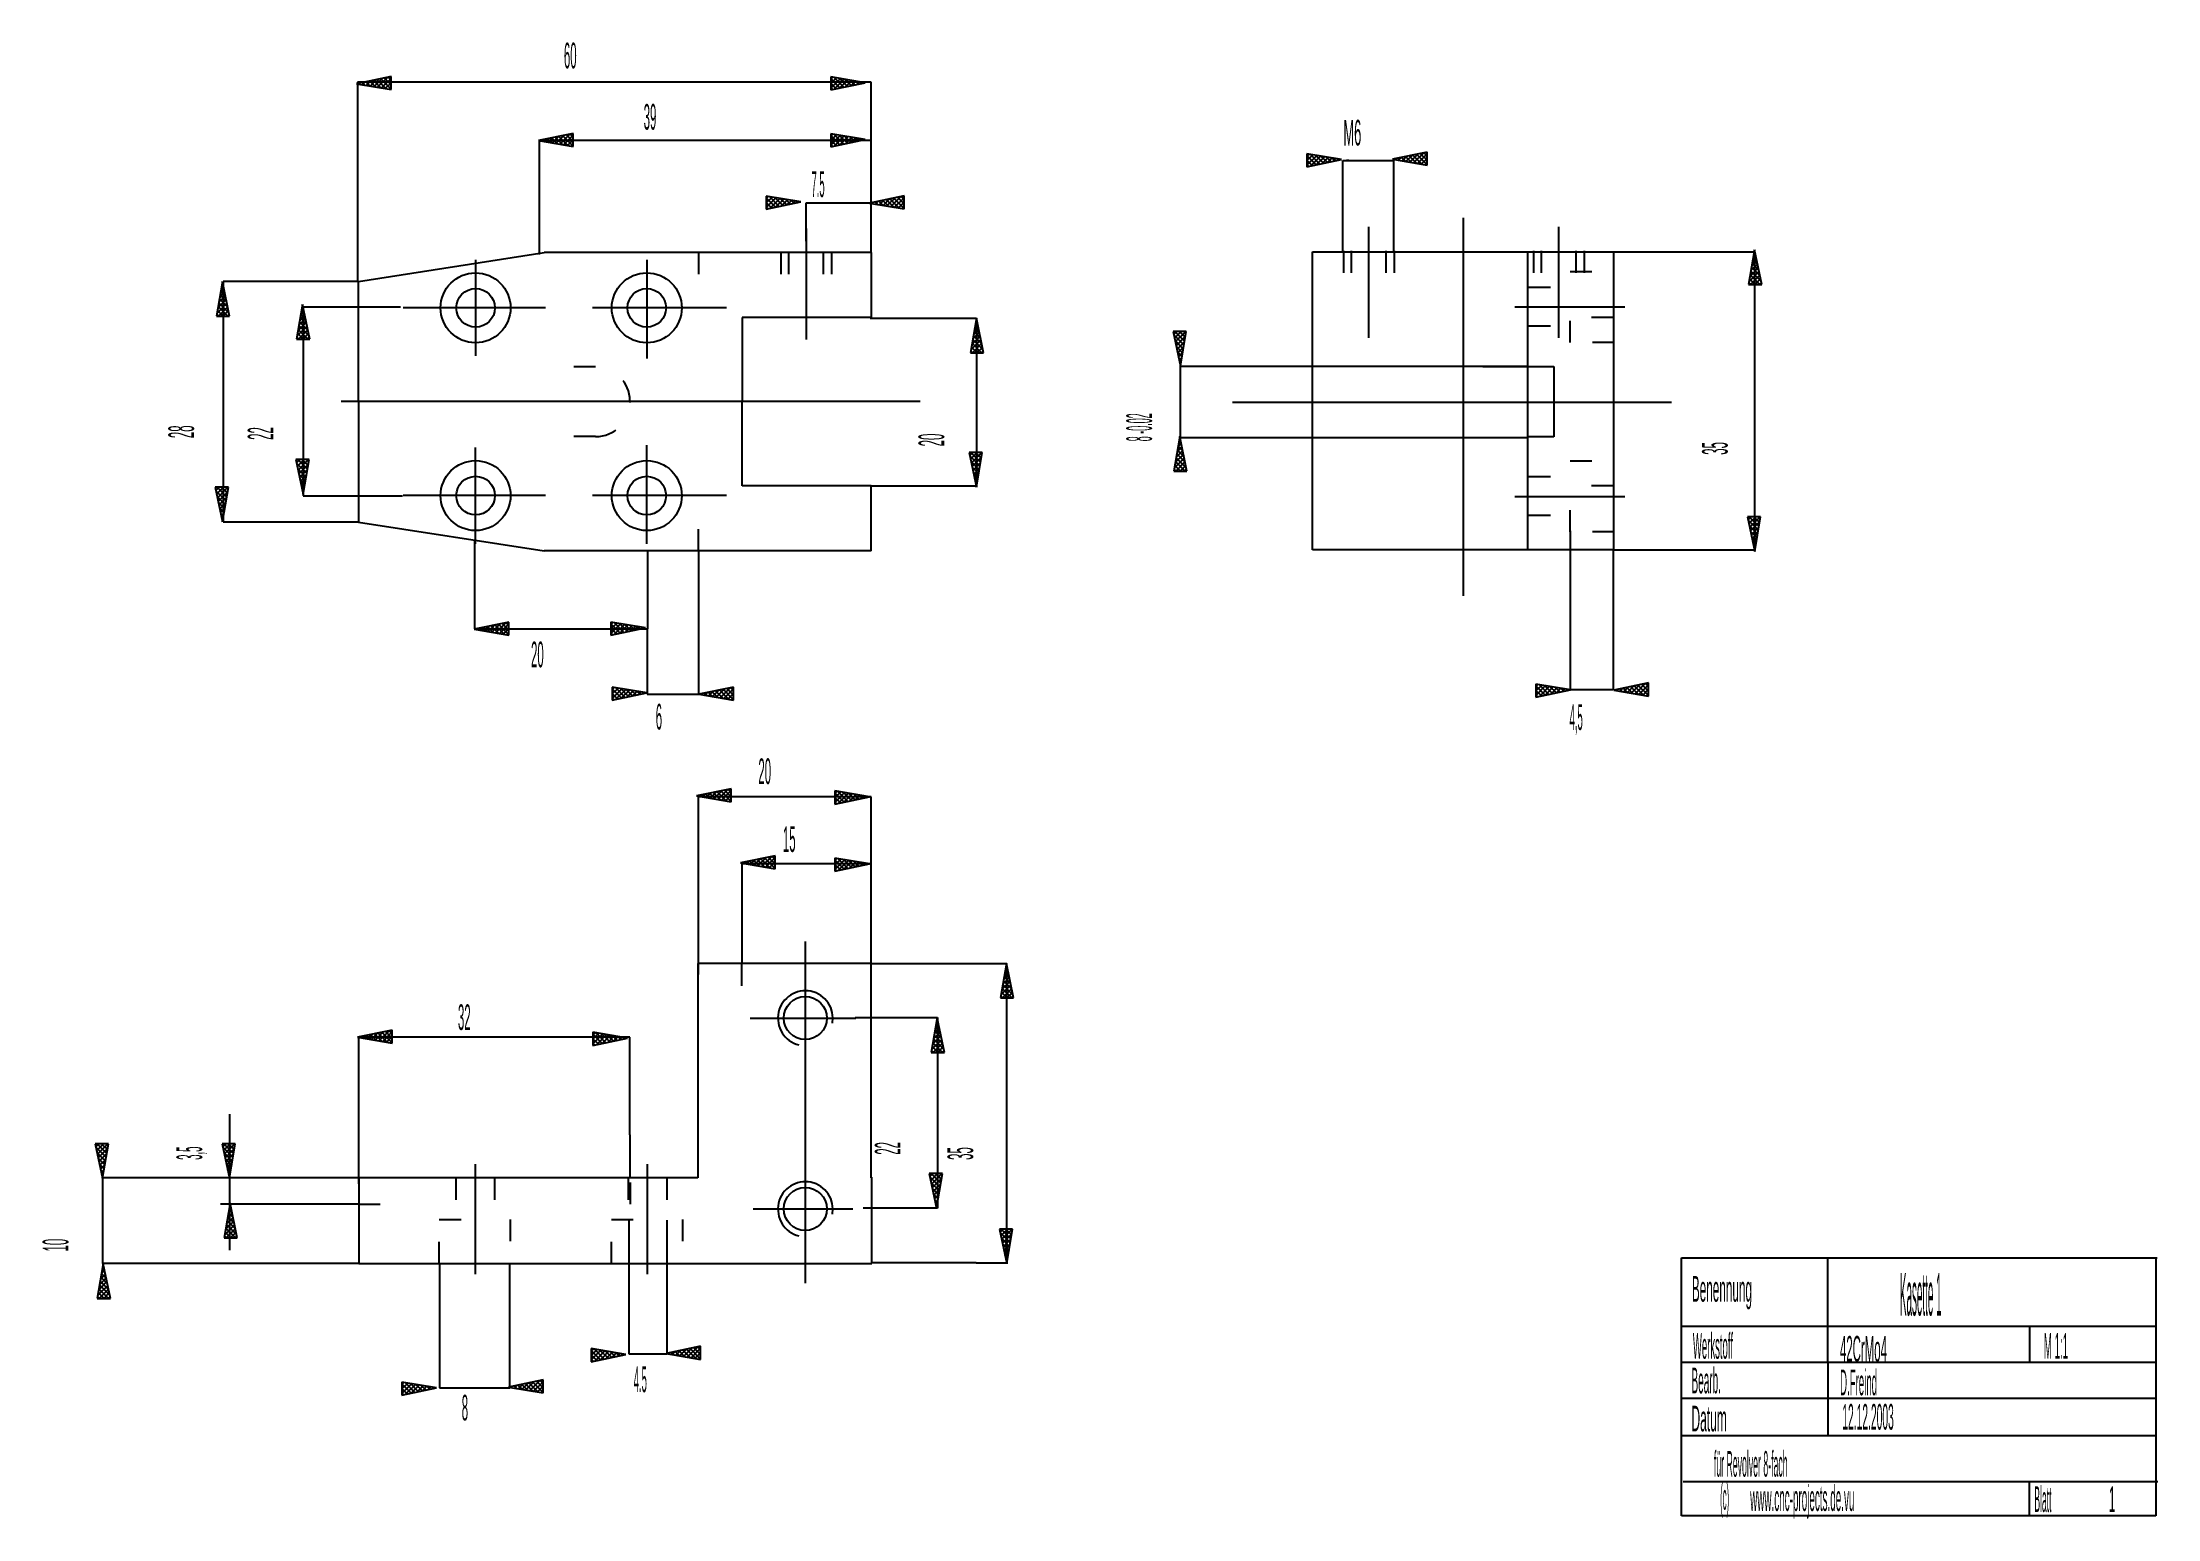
# Model space of a CAD drawing. Extents: x 1.49 to 11.22, y 0.26 to 7.05.
import ezdxf

# ---------------------------------------------------------------- set-up
doc = ezdxf.new("R2010")
doc.units = 0
doc.header["$LTSCALE"] = 10
doc.linetypes.add('DASHDOT', pattern=[1, 0.5, -0.25, 0, -0.25])
doc.linetypes.add('DOT', pattern=[0.25, 0, -0.25])
doc.layers.add('1', color=1, linetype='CONTINUOUS')

msp = doc.modelspace()

# ---------------------------------------------------------------- texts
at = {"layer": '1', "color": 1}
for s, height, width, p in [('60', 0.11811, 0.333042, (3.8903, 6.9275)), ('39', 0.11811, 0.333042, (4.2572, 6.6456)), ('M6', 0.11811, 0.374672, (7.476, 6.5726)), ('7.5', 0.11811, 0.277535, (5.0288, 6.3356)), ('20', 0.11811, 0.333042, (3.739, 4.1726)), ('6', 0.1181, 0.333042, (4.3127, 3.8862)), ('4,5', 0.11811, 0.277535, (8.5161, 3.8838)), ('20', 0.11811, 0.333042, (4.7848, 3.6354)), ('15', 0.11811, 0.333042, (4.8978, 3.323)), ('32', 0.11811, 0.333042, (3.4029, 2.5042)), ('Benennung', 0.11811, 0.342293, (9.0788, 1.2543)), ('Kasette 1', 0.19685, 0.172072, (10.036, 1.1902)), ('Werkstoff', 0.11811, 0.277535, (9.0835, 0.9918)), ('42CrMo4', 0.11811, 0.333042, (9.7599, 0.9788)), ('M 1:1', 0.11811, 0.283085, (10.6976, 0.9918)), ('4.5', 0.11811, 0.277535, (4.2112, 0.8382)), ('Bearb.', 0.11811, 0.291412, (9.077, 0.8327)), ('D.Freind', 0.11811, 0.281004, (9.7605, 0.8238)), ('8', 0.1181, 0.333042, (3.4203, 0.708)), ('12.12.2003', 0.11811, 0.299738, (9.7708, 0.666)), ('Datum', 0.11811, 0.349694, (9.077, 0.6577)), ('für Revolver 8-fach ', 0.11811, 0.253944, (9.1802, 0.4492)), ('(c)', 0.11811, 0.222028, (9.2092, 0.297)), ('www.cnc-projects.de.vu', 0.11811, 0.287627, (9.3469, 0.2918)), ('Blatt', 0.11811, 0.249781, (10.6541, 0.2869)), ('1', 0.1181, 0.333042, (10.9973, 0.2869))]:
    msp.add_text(s, height=height, dxfattribs=dict(at, width=width)).set_placement(p)
for s, width, p in [('28', 0.333042, (2.1889, 5.2265)), ('22', 0.333042, (2.5541, 5.2188)), ('8 -0.02', 0.261676, (6.5954, 5.2121)), ('20', 0.333042, (5.6396, 5.1888)), ('35', 0.333042, (9.2436, 5.15)), ('3,5', 0.277535, (2.2264, 1.907)), ('22', 0.333042, (5.4386, 1.9303)), ('35', 0.333042, (5.7729, 1.9065)), ('10', 0.333042, (1.6109, 1.4854))]:
    msp.add_text(s, height=0.11811, rotation=90, dxfattribs=dict(at, width=width)).set_placement(p)

# ---------------------------------------------------------------- linework, layer by layer
at = {"layer": '1', "color": 1, "linetype": 'CONTINUOUS'}
for p, q in [((3.0954, 6.8901), (2.9361, 6.8569)), ((2.9361, 6.8569), (2.9361, 6.8569)), ((2.9361, 6.8569), (3.0954, 6.8297)), ((5.303, 6.864), (2.9415, 6.864)), ((2.9415, 6.864), (2.9415, 5.9478)), ((2.9486, 6.8548), (2.9447, 6.8587)), ((2.9499, 6.8598), (2.9454, 6.8553)), ((2.9735, 6.8506), (2.9617, 6.8623)), ((2.976, 6.8652), (2.9631, 6.8523)), ((2.9984, 6.8463), (2.9788, 6.8658)), ((3.0021, 6.8707), (2.9807, 6.8493)), ((3.0233, 6.8421), (2.9959, 6.8694)), ((3.0282, 6.8761), (2.9984, 6.8463)), ((3.0482, 6.8378), (3.013, 6.873)), ((3.0543, 6.8816), (3.016, 6.8433)), ((3.0731, 6.8336), (3.0301, 6.8765)), ((3.0804, 6.887), (3.0336, 6.8403)), ((3.0954, 6.8319), (3.0472, 6.8801)), ((3.0954, 6.8814), (3.0513, 6.8373)), ((3.0954, 6.8525), (3.0643, 6.8837)), ((3.0954, 6.8607), (3.0689, 6.8343)), ((3.0954, 6.8732), (3.0814, 6.8872)), ((3.0954, 6.8401), (3.0866, 6.8313)), ((3.0954, 6.8297), (3.0954, 6.8901)), ((3.0954, 6.8297), (3.0954, 6.8901)), ((5.2767, 6.8617), (5.1174, 6.8889)), ((5.1174, 6.8889), (5.1174, 6.8285)), ((5.1174, 6.8889), (5.1174, 6.8285)), ((5.1267, 6.8873), (5.1174, 6.878)), ((5.1443, 6.8843), (5.1174, 6.8573)), ((5.162, 6.8813), (5.1174, 6.8367)), ((5.1601, 6.8374), (5.1174, 6.8801)), ((5.1174, 6.8285), (5.2767, 6.8617)), ((5.143, 6.8338), (5.1174, 6.8595)), ((5.1259, 6.8303), (5.1174, 6.8388)), ((5.1772, 6.841), (5.1317, 6.8865)), ((5.1796, 6.8783), (5.1331, 6.8318)), ((5.1943, 6.8445), (5.1566, 6.8822)), ((5.1973, 6.8753), (5.1592, 6.8372)), ((5.2114, 6.8481), (5.1815, 6.878)), ((5.2149, 6.8723), (5.1853, 6.8427)), ((5.2285, 6.8517), (5.2064, 6.8737)), ((5.2326, 6.8693), (5.2114, 6.8481)), ((5.2455, 6.8552), (5.2313, 6.8695)), ((5.2502, 6.8662), (5.2375, 6.8536)), ((5.2626, 6.8588), (5.2562, 6.8652)), ((5.2678, 6.8632), (5.2636, 6.859)), ((5.2767, 6.8617), (5.2767, 6.8617)), ((5.303, 6.0806), (5.303, 6.864)), ((3.9328, 6.6284), (3.7735, 6.5951)), ((3.8916, 6.6198), (3.8534, 6.5815)), ((3.9177, 6.6252), (3.871, 6.5785)), ((3.9328, 6.5701), (3.8846, 6.6183)), ((3.9328, 6.6196), (3.8887, 6.5755)), ((3.9328, 6.5908), (3.9017, 6.6219)), ((3.9328, 6.6114), (3.9187, 6.6254)), ((3.9328, 6.568), (3.9328, 6.6284)), ((3.9328, 6.568), (3.9328, 6.6284)), ((5.2767, 6.5999), (5.1174, 6.6271)), ((5.1174, 6.6271), (5.1174, 6.5667)), ((5.1174, 6.6271), (5.1174, 6.5667)), ((5.1267, 6.6255), (5.1174, 6.6162)), ((5.1443, 6.6225), (5.1174, 6.5955)), ((5.162, 6.6195), (5.1174, 6.5749)), ((5.1601, 6.5756), (5.1174, 6.6183)), ((5.1772, 6.5792), (5.1317, 6.6247)), ((5.1943, 6.5827), (5.1566, 6.6204)), ((3.7735, 6.5951), (3.7735, 6.5951)), ((3.7735, 6.5951), (3.9328, 6.568)), ((5.3025, 6.5964), (3.7766, 6.5964)), ((3.7766, 6.5964), (3.7766, 6.0714)), ((3.7859, 6.593), (3.782, 6.5969)), ((3.7873, 6.598), (3.7828, 6.5935)), ((3.8108, 6.5888), (3.7991, 6.6005)), ((3.8134, 6.6035), (3.8004, 6.5905)), ((3.8357, 6.5845), (3.8162, 6.604)), ((3.8395, 6.6089), (3.8181, 6.5875)), ((3.8606, 6.5803), (3.8333, 6.6076)), ((3.8656, 6.6143), (3.8357, 6.5845)), ((3.8855, 6.576), (3.8504, 6.6112)), ((3.9104, 6.5718), (3.8675, 6.6147)), ((3.9328, 6.5989), (3.9063, 6.5725)), ((3.9328, 6.5783), (3.9239, 6.5695)), ((5.1174, 6.5667), (5.2767, 6.5999)), ((5.143, 6.5721), (5.1174, 6.5977)), ((5.1259, 6.5685), (5.1174, 6.577)), ((5.1796, 6.6165), (5.1331, 6.57)), ((5.1973, 6.6135), (5.1592, 6.5754)), ((5.2114, 6.5863), (5.1815, 6.6162)), ((5.2149, 6.6105), (5.1853, 6.5809)), ((5.2285, 6.5899), (5.2064, 6.6119)), ((5.2326, 6.6075), (5.2114, 6.5863)), ((5.2455, 6.5934), (5.2313, 6.6077)), ((5.2502, 6.6044), (5.2375, 6.5918)), ((5.2626, 6.597), (5.2562, 6.6034)), ((5.2678, 6.6014), (5.2636, 6.5972)), ((5.2767, 6.5999), (5.2767, 6.5999)), ((7.4677, 6.5077), (7.3084, 6.5349)), ((7.3084, 6.5349), (7.3084, 6.4745)), ((7.3084, 6.5349), (7.3084, 6.4745)), ((7.3177, 6.5333), (7.3084, 6.524)), ((7.3354, 6.5303), (7.3084, 6.5033)), ((7.353, 6.5273), (7.3084, 6.4826)), ((7.3511, 6.4834), (7.3084, 6.5261)), ((7.3682, 6.4869), (7.3227, 6.5324)), ((7.3707, 6.5242), (7.3242, 6.4777)), ((7.3853, 6.4905), (7.3476, 6.5282)), ((7.3883, 6.5212), (7.3503, 6.4832)), ((7.4024, 6.4941), (7.3725, 6.5239)), ((7.4195, 6.4976), (7.3974, 6.5197)), ((7.8605, 6.5424), (7.7012, 6.5092)), ((7.7672, 6.5229), (7.7458, 6.5016)), ((7.7884, 6.4943), (7.761, 6.5216)), ((7.7933, 6.5284), (7.7634, 6.4985)), ((7.8133, 6.49), (7.7781, 6.5252)), ((7.8194, 6.5338), (7.7811, 6.4955)), ((7.8382, 6.4858), (7.7952, 6.5288)), ((7.8455, 6.5393), (7.7987, 6.4925)), ((7.8605, 6.4841), (7.8123, 6.5323)), ((7.8605, 6.5336), (7.8164, 6.4895)), ((7.8605, 6.5048), (7.8294, 6.5359)), ((7.8605, 6.5254), (7.8465, 6.5395)), ((7.8605, 6.482), (7.8605, 6.5424)), ((7.8605, 6.482), (7.8605, 6.5424)), ((7.3084, 6.4745), (7.4677, 6.5077)), ((7.334, 6.4798), (7.3084, 6.5054)), ((7.3169, 6.4762), (7.3084, 6.4848)), ((7.4059, 6.5182), (7.3764, 6.4886)), ((7.4236, 6.5152), (7.4024, 6.4941)), ((7.4366, 6.5012), (7.4223, 6.5154)), ((7.4412, 6.5122), (7.4285, 6.4995)), ((7.4537, 6.5048), (7.4473, 6.5112)), ((7.4589, 6.5092), (7.4546, 6.505)), ((7.4677, 6.5077), (7.4677, 6.5077)), ((7.4732, 6.082), (7.4732, 6.5032)), ((7.4732, 6.5032), (7.7062, 6.5032)), ((7.5009, 6.503), (7.4906, 6.503)), ((7.7012, 6.5092), (7.7012, 6.5092)), ((7.7012, 6.5092), (7.8605, 6.482)), ((7.7062, 6.5032), (7.7062, 6.082)), ((7.7136, 6.507), (7.7097, 6.511)), ((7.715, 6.512), (7.7105, 6.5076)), ((7.7385, 6.5028), (7.7268, 6.5145)), ((7.7411, 6.5175), (7.7282, 6.5046)), ((7.7634, 6.4985), (7.7439, 6.5181)), ((7.8605, 6.513), (7.834, 6.4865)), ((7.8605, 6.4923), (7.8517, 6.4835)), ((4.9806, 6.3128), (4.8213, 6.34)), ((4.8213, 6.34), (4.8213, 6.2796)), ((4.8213, 6.34), (4.8213, 6.2796)), ((4.8306, 6.3384), (4.8213, 6.3291)), ((4.8483, 6.3354), (4.8213, 6.3084)), ((4.8659, 6.3324), (4.8213, 6.2878)), ((4.8641, 6.2885), (4.8213, 6.3312)), ((4.8811, 6.2921), (4.8357, 6.3375)), ((4.8836, 6.3294), (4.8371, 6.2829)), ((4.8982, 6.2956), (4.8606, 6.3333)), ((4.9012, 6.3264), (4.8632, 6.2883)), ((4.9153, 6.2992), (4.8855, 6.329)), ((5.4553, 6.3412), (5.296, 6.308)), ((5.388, 6.3272), (5.3582, 6.2974)), ((5.4141, 6.3327), (5.3759, 6.2944)), ((5.4329, 6.2846), (5.39, 6.3276)), ((5.4402, 6.3381), (5.3935, 6.2914)), ((5.4553, 6.283), (5.4071, 6.3312)), ((5.4553, 6.3325), (5.4111, 6.2884)), ((5.4553, 6.3036), (5.4241, 6.3347)), ((5.4553, 6.3243), (5.4412, 6.3383)), ((5.4553, 6.2808), (5.4553, 6.3412)), ((5.4553, 6.2808), (5.4553, 6.3412)), ((4.8213, 6.2796), (4.9806, 6.3128)), ((4.847, 6.2849), (4.8213, 6.3106)), ((4.8299, 6.2814), (4.8213, 6.2899)), ((4.9189, 6.3233), (4.8893, 6.2938)), ((4.9324, 6.3028), (4.9104, 6.3248)), ((4.9365, 6.3203), (4.9154, 6.2992)), ((4.9495, 6.3063), (4.9353, 6.3205)), ((4.9542, 6.3173), (4.9415, 6.3046)), ((4.9666, 6.3099), (4.9602, 6.3163)), ((4.9718, 6.3143), (4.9676, 6.3101)), ((4.9806, 6.3128), (4.9806, 6.3128)), ((5.0138, 6.3081), (5.0035, 6.3081)), ((5.0035, 6.3081), (5.0035, 6.1331)), ((5.3025, 6.3081), (5.0138, 6.3081)), ((5.296, 6.308), (5.296, 6.308)), ((5.296, 6.308), (5.4553, 6.2808)), ((5.3084, 6.3059), (5.3045, 6.3098)), ((5.3098, 6.3109), (5.3053, 6.3064)), ((5.3333, 6.3016), (5.3216, 6.3134)), ((5.3359, 6.3163), (5.3229, 6.3034)), ((5.3582, 6.2974), (5.3387, 6.3169)), ((5.3619, 6.3218), (5.3406, 6.3004)), ((5.3831, 6.2931), (5.3558, 6.3205)), ((5.408, 6.2889), (5.3729, 6.324)), ((5.4553, 6.3118), (5.4288, 6.2853)), ((5.4553, 6.2912), (5.4464, 6.2823)), ((2.9461, 5.9478), (3.8001, 6.0806)), ((5.303, 6.0806), (3.8001, 6.0806)), ((5.303, 6.0806), (5.303, 5.7816)), ((7.334, 6.0836), (8.7179, 6.0836)), ((7.334, 4.713), (7.334, 6.0836)), ((8.3224, 6.0847), (8.3224, 5.5568)), ((8.7179, 6.0836), (8.7179, 4.713)), ((8.7179, 6.0836), (9.3665, 6.0836)), ((9.3667, 6.0923), (9.3395, 5.933)), ((9.3767, 6.0441), (9.3547, 6.022)), ((9.3732, 6.0612), (9.3589, 6.047)), ((9.3804, 6.0263), (9.3591, 6.0477)), ((9.375, 6.0524), (9.3621, 6.0653)), ((9.3696, 6.0783), (9.3632, 6.0719)), ((9.3696, 6.0785), (9.3651, 6.083)), ((9.3665, 6.0836), (9.3665, 4.7114)), ((9.3667, 6.0923), (9.3667, 6.0923)), ((9.3999, 5.933), (9.3667, 6.0923)), ((2.3196, 5.9467), (2.2924, 5.7875)), ((2.3225, 5.933), (2.318, 5.9374)), ((2.3196, 5.9467), (2.3196, 5.9467)), ((2.3528, 5.7875), (2.3196, 5.9467)), ((2.9415, 5.9478), (2.3226, 5.9478)), ((2.3226, 5.9478), (2.3226, 4.8416)), ((2.9461, 5.394), (2.9461, 5.9478)), ((9.3498, 5.933), (9.341, 5.9418)), ((9.3874, 5.9928), (9.3419, 5.9473)), ((9.3705, 5.933), (9.344, 5.9595)), ((9.3839, 6.0099), (9.3462, 5.9722)), ((9.3911, 5.933), (9.347, 5.9771)), ((9.391, 5.9757), (9.3483, 5.933)), ((9.3968, 5.948), (9.35, 5.9948)), ((9.3803, 6.027), (9.3504, 5.9971)), ((9.3913, 5.9741), (9.3531, 6.0124)), ((9.3859, 6.0002), (9.3561, 6.03)), ((9.3946, 5.9586), (9.3689, 5.933)), ((9.3981, 5.9415), (9.3896, 5.933)), ((2.3403, 5.8473), (2.2949, 5.8018)), ((2.3368, 5.8644), (2.2991, 5.8267)), ((2.3497, 5.8025), (2.3029, 5.8492)), ((2.3332, 5.8814), (2.3034, 5.8516)), ((2.3442, 5.8286), (2.306, 5.8668)), ((2.3296, 5.8985), (2.3076, 5.8765)), ((2.3388, 5.8547), (2.309, 5.8845)), ((2.3261, 5.9156), (2.3119, 5.9014)), ((2.3333, 5.8808), (2.312, 5.9021)), ((2.3279, 5.9069), (2.315, 5.9198)), ((2.3225, 5.9327), (2.3161, 5.9263)), ((2.6878, 5.8415), (2.6607, 5.6823)), ((2.6878, 5.8415), (2.6878, 5.8415)), ((2.7211, 5.6823), (2.6878, 5.8415)), ((9.3395, 5.933), (9.3999, 5.933)), ((9.3395, 5.933), (9.3999, 5.933)), ((2.2924, 5.7875), (2.3528, 5.7875)), ((2.2924, 5.7875), (2.3528, 5.7875)), ((2.3027, 5.7875), (2.2939, 5.7963)), ((2.3234, 5.7875), (2.2969, 5.8139)), ((2.344, 5.7875), (2.2999, 5.8316)), ((2.3439, 5.8302), (2.3012, 5.7875)), ((2.3475, 5.8131), (2.3218, 5.7875)), ((2.351, 5.796), (2.3425, 5.7875)), ((2.7086, 5.7421), (2.6631, 5.6966)), ((2.705, 5.7592), (2.6674, 5.7215)), ((2.7179, 5.6973), (2.6712, 5.744)), ((2.7015, 5.7762), (2.6716, 5.7464)), ((2.7125, 5.7234), (2.6742, 5.7616)), ((2.6979, 5.7933), (2.6759, 5.7713)), ((2.7071, 5.7495), (2.6772, 5.7793)), ((2.6943, 5.8104), (2.6801, 5.7962)), ((2.7016, 5.7756), (2.6802, 5.7969)), ((2.6962, 5.8017), (2.6832, 5.8146)), ((2.6908, 5.8275), (2.6844, 5.8211)), ((2.6907, 5.8278), (2.6863, 5.8322)), ((3.1387, 5.8284), (2.6913, 5.8284)), ((2.6913, 5.8284), (2.6913, 4.9619)), ((5.303, 5.7816), (4.7096, 5.7816)), ((4.7096, 5.7816), (4.7096, 5.394)), ((5.2994, 5.7778), (5.7875, 5.7778)), ((5.7875, 5.7778), (5.7603, 5.6186)), ((5.794, 5.7467), (5.7797, 5.7325)), ((5.7958, 5.738), (5.7829, 5.7509)), ((5.7904, 5.7638), (5.784, 5.7574)), ((5.7904, 5.7641), (5.7859, 5.7685)), ((5.7875, 5.7778), (5.7875, 5.0055)), ((5.7875, 5.7778), (5.7875, 5.7778)), ((5.8207, 5.6186), (5.7875, 5.7778)), ((2.6607, 5.6823), (2.7211, 5.6823)), ((2.6607, 5.6823), (2.7211, 5.6823)), ((2.671, 5.6823), (2.6622, 5.6911)), ((2.6916, 5.6823), (2.6652, 5.7087)), ((2.7123, 5.6823), (2.6682, 5.7264)), ((2.7122, 5.725), (2.6694, 5.6823)), ((2.7157, 5.7079), (2.6901, 5.6823)), ((2.7193, 5.6908), (2.7107, 5.6823)), ((5.8082, 5.6784), (5.7628, 5.6329)), ((5.7913, 5.6186), (5.7648, 5.645)), ((5.8047, 5.6955), (5.767, 5.6578)), ((5.8119, 5.6186), (5.7678, 5.6627)), ((5.8118, 5.6613), (5.7691, 5.6186)), ((5.8176, 5.6336), (5.7708, 5.6803)), ((5.8011, 5.7125), (5.7713, 5.6827)), ((5.8121, 5.6597), (5.7739, 5.6979)), ((5.7975, 5.7296), (5.7755, 5.7076)), ((5.8067, 5.6858), (5.7769, 5.7156)), ((5.8012, 5.7119), (5.7799, 5.7332)), ((5.8154, 5.6442), (5.7897, 5.6186)), ((6.7531, 5.7172), (6.6927, 5.7172)), ((6.6927, 5.7172), (6.7259, 5.5579)), ((6.7531, 5.7172), (6.6927, 5.7172)), ((6.7096, 5.7172), (6.6956, 5.7032)), ((6.7424, 5.655), (6.696, 5.7015)), ((6.7303, 5.7172), (6.6992, 5.6861)), ((6.7455, 5.6726), (6.7009, 5.7172)), ((6.7394, 5.6373), (6.7014, 5.6754)), ((6.7509, 5.7172), (6.7027, 5.669)), ((6.7493, 5.6949), (6.7063, 5.6519)), ((6.7364, 5.6197), (6.7068, 5.6493)), ((6.745, 5.67), (6.7098, 5.6348)), ((6.7408, 5.6451), (6.7134, 5.6177)), ((6.7485, 5.6903), (6.7215, 5.7172)), ((6.7259, 5.5579), (6.7531, 5.7172)), ((6.7515, 5.7079), (6.7422, 5.7172)), ((5.7603, 5.6186), (5.8207, 5.6186)), ((5.7603, 5.6186), (5.8207, 5.6186)), ((5.7706, 5.6186), (5.7618, 5.6274)), ((5.8189, 5.6271), (5.8104, 5.6186)), ((6.7334, 5.602), (6.7123, 5.6232)), ((6.7365, 5.6202), (6.717, 5.6007)), ((6.7304, 5.5844), (6.7177, 5.5971)), ((6.7323, 5.5953), (6.7205, 5.5836)), ((6.7274, 5.5668), (6.7232, 5.571)), ((6.728, 5.5704), (6.7241, 5.5665)), ((8.1179, 5.5568), (6.7248, 5.5568)), ((6.7248, 5.5568), (6.7248, 5.2293)), ((6.7259, 5.5579), (6.7259, 5.5579)), ((8.1179, 5.5568), (8.3262, 5.5568)), ((8.3224, 5.5568), (8.1179, 5.5568)), ((8.3224, 5.5568), (8.4433, 5.5568)), ((8.3224, 5.5568), (8.3224, 5.2203)), ((8.4433, 5.5568), (8.4433, 5.2328)), ((2.9461, 5.394), (2.9461, 4.8403)), ((4.7096, 5.0065), (4.7096, 5.394)), ((5.8148, 5.1608), (5.7544, 5.1608)), ((5.7544, 5.1608), (5.7877, 5.0015)), ((5.8148, 5.1608), (5.7544, 5.1608)), ((5.7714, 5.1608), (5.7574, 5.1468)), ((5.792, 5.1608), (5.7609, 5.1297)), ((5.8072, 5.1162), (5.7626, 5.1608)), ((5.8127, 5.1608), (5.7645, 5.1126)), ((5.8102, 5.1339), (5.7833, 5.1608)), ((5.7877, 5.0015), (5.8148, 5.1608)), ((5.8132, 5.1515), (5.8039, 5.1608)), ((6.7229, 5.2341), (6.6957, 5.0748)), ((6.7365, 5.1688), (6.7066, 5.139)), ((6.7329, 5.1859), (6.7109, 5.1639)), ((6.7421, 5.142), (6.7123, 5.1719)), ((6.7294, 5.203), (6.7151, 5.1888)), ((6.7366, 5.1681), (6.7153, 5.1895)), ((6.7312, 5.1942), (6.7183, 5.2072)), ((6.7258, 5.2201), (6.7194, 5.2137)), ((6.7258, 5.2203), (6.7213, 5.2248)), ((6.7229, 5.2341), (6.7229, 5.2341)), ((6.7561, 5.0748), (6.7229, 5.2341)), ((6.7248, 5.2293), (8.1294, 5.2293)), ((8.1294, 5.2293), (8.3262, 5.2293)), ((8.4433, 5.2328), (8.322, 5.2328)), ((8.3224, 5.233), (8.3224, 4.7121)), ((2.718, 5.1277), (2.6576, 5.1277)), ((2.6576, 5.1277), (2.6909, 4.9684)), ((2.718, 5.1277), (2.6576, 5.1277)), ((2.6746, 5.1277), (2.6606, 5.1136)), ((2.7074, 5.0654), (2.6609, 5.1119)), ((2.6952, 5.1277), (2.6641, 5.0965)), ((2.7104, 5.0831), (2.6658, 5.1277)), ((2.7044, 5.0478), (2.6664, 5.0858)), ((2.7159, 5.1277), (2.6677, 5.0795)), ((2.7142, 5.1053), (2.6713, 5.0624)), ((2.71, 5.0804), (2.6748, 5.0453)), ((2.7134, 5.1007), (2.6865, 5.1277)), ((2.6909, 4.9684), (2.718, 5.1277)), ((2.7164, 5.1183), (2.7071, 5.1277)), ((5.8042, 5.0986), (5.7577, 5.1451)), ((5.8012, 5.0809), (5.7632, 5.119)), ((5.811, 5.1385), (5.7681, 5.0955)), ((5.7982, 5.0633), (5.7686, 5.0929)), ((5.8068, 5.1136), (5.7716, 5.0784)), ((5.7952, 5.0456), (5.774, 5.0668)), ((5.8025, 5.0887), (5.7752, 5.0613)), ((5.7983, 5.0638), (5.7787, 5.0443)), ((6.6957, 5.0748), (6.7561, 5.0748)), ((6.6957, 5.0748), (6.7561, 5.0748)), ((6.706, 5.0748), (6.6972, 5.0836)), ((6.7436, 5.1346), (6.6981, 5.0892)), ((6.7267, 5.0748), (6.7002, 5.1013)), ((6.7401, 5.1517), (6.7024, 5.1141)), ((6.7473, 5.0748), (6.7032, 5.1189)), ((6.7472, 5.1176), (6.7045, 5.0748)), ((6.753, 5.0898), (6.7062, 5.1366)), ((6.7475, 5.1159), (6.7092, 5.1542)), ((6.7508, 5.1005), (6.7251, 5.0748)), ((6.7543, 5.0834), (6.7458, 5.0748)), ((2.3469, 5.0004), (2.2865, 5.0004)), ((2.2865, 5.0004), (2.3198, 4.8411)), ((2.3469, 5.0004), (2.2865, 5.0004)), ((2.3035, 5.0004), (2.2895, 4.9863)), ((2.3363, 4.9381), (2.2898, 4.9846)), ((2.3241, 5.0004), (2.293, 4.9692)), ((2.3393, 4.9558), (2.2947, 5.0004)), ((2.3448, 5.0004), (2.2966, 4.9522)), ((2.3431, 4.978), (2.3002, 4.9351)), ((2.3423, 4.9734), (2.3154, 5.0004)), ((2.3198, 4.8411), (2.3469, 5.0004)), ((2.3453, 4.991), (2.336, 5.0004)), ((2.7014, 5.0301), (2.6718, 5.0597)), ((2.6984, 5.0125), (2.6773, 5.0336)), ((2.7057, 5.0555), (2.6784, 5.0282)), ((2.7015, 5.0306), (2.6819, 5.0111)), ((2.6954, 4.9948), (2.6827, 5.0075)), ((2.6972, 5.0057), (2.6855, 4.994)), ((2.6924, 4.9772), (2.6881, 4.9814)), ((2.693, 4.9808), (2.6891, 4.9769)), ((2.6909, 4.9684), (2.6909, 4.9684)), ((5.303, 5.0065), (4.7096, 5.0065)), ((5.7875, 5.0055), (5.2994, 5.0055)), ((5.303, 4.7075), (5.303, 5.0065)), ((5.7922, 5.028), (5.7795, 5.0407)), ((5.794, 5.0389), (5.7823, 5.0272)), ((5.7892, 5.0104), (5.7849, 5.0146)), ((5.7898, 5.014), (5.7859, 5.0101)), ((5.7877, 5.0015), (5.7877, 5.0015)), ((2.3333, 4.9205), (2.2953, 4.9585)), ((2.3303, 4.9028), (2.3007, 4.9324)), ((2.3389, 4.9531), (2.3037, 4.918)), ((2.3273, 4.8852), (2.3062, 4.9063)), ((2.3346, 4.9282), (2.3073, 4.9009)), ((2.3304, 4.9033), (2.3108, 4.8838)), ((2.3243, 4.8675), (2.3116, 4.8802)), ((2.3261, 4.8784), (2.3144, 4.8667)), ((2.6913, 4.9619), (3.1476, 4.9619)), ((2.3213, 4.8499), (2.317, 4.8541)), ((2.3219, 4.8535), (2.318, 4.8496)), ((2.3198, 4.8411), (2.3198, 4.8411)), ((2.3226, 4.8416), (2.9485, 4.8416)), ((2.9461, 4.8403), (3.8001, 4.7075)), ((8.5205, 4.0688), (8.5205, 4.8002)), ((9.3952, 4.8649), (9.3348, 4.8649)), ((9.3348, 4.8649), (9.3681, 4.7056)), ((9.3952, 4.8649), (9.3348, 4.8649)), ((9.3518, 4.8649), (9.3378, 4.8509)), ((9.3846, 4.8026), (9.3381, 4.8491)), ((9.3724, 4.8649), (9.3413, 4.8338)), ((9.3876, 4.8203), (9.343, 4.8649)), ((9.3816, 4.785), (9.3436, 4.823)), ((9.3931, 4.8649), (9.3449, 4.8167)), ((9.3914, 4.8426), (9.3485, 4.7996)), ((9.3786, 4.7674), (9.349, 4.7969)), ((9.3872, 4.8177), (9.352, 4.7825)), ((9.3756, 4.7497), (9.3545, 4.7708)), ((9.3829, 4.7928), (9.3556, 4.7654)), ((9.3906, 4.8379), (9.3637, 4.8649)), ((9.3681, 4.7056), (9.3952, 4.8649)), ((9.3936, 4.8556), (9.3843, 4.8649)), ((3.4798, 4.7558), (3.4798, 4.349)), ((5.303, 4.7075), (3.8001, 4.7075)), ((4.276, 4.349), (4.276, 4.7096)), ((4.5116, 4.0494), (4.5116, 4.7086)), ((8.7179, 4.713), (7.334, 4.713)), ((8.7162, 4.7109), (8.7162, 4.0688)), ((9.3665, 4.7114), (8.7203, 4.7114)), ((9.3787, 4.7679), (9.3591, 4.7483)), ((9.3726, 4.7321), (9.3599, 4.7448)), ((9.3744, 4.743), (9.3627, 4.7312)), ((9.3696, 4.7144), (9.3653, 4.7187)), ((9.3702, 4.7181), (9.3663, 4.7142)), ((9.3681, 4.7056), (9.3681, 4.7056)), ((3.6376, 4.3808), (3.4783, 4.3475)), ((3.6376, 4.3204), (3.6376, 4.3808)), ((3.6376, 4.3204), (3.6376, 4.3808)), ((4.2657, 4.3536), (4.1064, 4.3807)), ((4.1064, 4.3807), (4.1064, 4.3203)), ((4.1064, 4.3807), (4.1064, 4.3203)), ((4.1158, 4.3791), (4.1064, 4.3698)), ((3.4783, 4.3475), (3.4783, 4.3475)), ((3.4783, 4.3475), (3.6376, 4.3204)), ((3.4798, 4.349), (4.276, 4.349)), ((3.4908, 4.3454), (3.4869, 4.3493)), ((3.4921, 4.3504), (3.4877, 4.3459)), ((3.5157, 4.3412), (3.504, 4.3529)), ((3.5182, 4.3559), (3.5053, 4.3429)), ((3.5406, 4.3369), (3.5211, 4.3564)), ((3.5443, 4.3613), (3.5229, 4.3399)), ((3.5655, 4.3327), (3.5382, 4.36)), ((3.5704, 4.3667), (3.5406, 4.3369)), ((3.5904, 4.3284), (3.5552, 4.3636)), ((3.5965, 4.3722), (3.5582, 4.3339)), ((3.6153, 4.3242), (3.5723, 4.3671)), ((3.6226, 4.3776), (3.5759, 4.3309)), ((3.6376, 4.3225), (3.5894, 4.3707)), ((3.6376, 4.372), (3.5935, 4.3279)), ((3.6376, 4.3432), (3.6065, 4.3743)), ((3.6376, 4.3513), (3.6112, 4.3249)), ((3.6376, 4.3638), (3.6236, 4.3778)), ((3.6376, 4.3307), (3.6288, 4.3219)), ((4.1334, 4.3761), (4.1064, 4.3492)), ((4.151, 4.3731), (4.1064, 4.3285)), ((4.1492, 4.3292), (4.1064, 4.372)), ((4.1064, 4.3203), (4.2657, 4.3536)), ((4.1321, 4.3257), (4.1064, 4.3513)), ((4.115, 4.3221), (4.1064, 4.3307)), ((4.1662, 4.3328), (4.1208, 4.3783)), ((4.1687, 4.3701), (4.1222, 4.3236)), ((4.1833, 4.3364), (4.1457, 4.374)), ((4.1863, 4.3671), (4.1483, 4.3291)), ((4.2004, 4.3399), (4.1706, 4.3698)), ((4.204, 4.3641), (4.1744, 4.3345)), ((4.2175, 4.3435), (4.1955, 4.3655)), ((4.2216, 4.3611), (4.2005, 4.3399)), ((4.2346, 4.3471), (4.2204, 4.3613)), ((4.2393, 4.3581), (4.2266, 4.3454)), ((4.2517, 4.3506), (4.2453, 4.357)), ((4.2569, 4.3551), (4.2527, 4.3508)), ((4.2657, 4.3536), (4.2657, 4.3536)), ((4.2731, 4.3485), (4.2731, 4.0494)), ((8.5208, 4.0684), (8.3615, 4.0956)), ((8.3615, 4.0956), (8.3615, 4.0352)), ((8.3615, 4.0956), (8.3615, 4.0352)), ((8.3708, 4.094), (8.3615, 4.0847)), ((8.3885, 4.091), (8.3615, 4.064)), ((8.4061, 4.088), (8.3615, 4.0434)), ((8.4042, 4.0441), (8.3615, 4.0868)), ((8.4213, 4.0477), (8.3758, 4.0931)), ((8.4384, 4.0512), (8.4007, 4.0889)), ((8.8792, 4.1006), (8.7199, 4.0674)), ((8.8381, 4.092), (8.7998, 4.0537)), ((8.8569, 4.044), (8.8139, 4.087)), ((8.8642, 4.0975), (8.8175, 4.0507)), ((8.8792, 4.0423), (8.831, 4.0905)), ((8.8792, 4.0918), (8.8351, 4.0477)), ((8.8792, 4.063), (8.8481, 4.0941)), ((8.8792, 4.0836), (8.8652, 4.0977)), ((8.8792, 4.0402), (8.8792, 4.1006)), ((8.8792, 4.0402), (8.8792, 4.1006)), ((4.2718, 4.0545), (4.1125, 4.0817)), ((4.1125, 4.0817), (4.1125, 4.0213)), ((4.1125, 4.0817), (4.1125, 4.0213)), ((4.1219, 4.0801), (4.1125, 4.0707)), ((4.1395, 4.0771), (4.1125, 4.0501)), ((4.1572, 4.074), (4.1125, 4.0294)), ((4.1553, 4.0302), (4.1125, 4.0729)), ((4.1125, 4.0213), (4.2718, 4.0545)), ((4.1382, 4.0266), (4.1125, 4.0522)), ((4.1211, 4.023), (4.1125, 4.0316)), ((4.1724, 4.0337), (4.1269, 4.0792)), ((4.1748, 4.071), (4.1283, 4.0245)), ((4.1894, 4.0373), (4.1518, 4.075)), ((4.1924, 4.068), (4.1544, 4.03)), ((4.2065, 4.0409), (4.1767, 4.0707)), ((4.2101, 4.065), (4.1805, 4.0354)), ((4.2236, 4.0444), (4.2016, 4.0665)), ((4.2277, 4.062), (4.2066, 4.0409)), ((4.2407, 4.048), (4.2265, 4.0622)), ((4.2454, 4.059), (4.2327, 4.0463)), ((4.2578, 4.0516), (4.2514, 4.058)), ((4.263, 4.056), (4.2588, 4.0518)), ((4.2718, 4.0545), (4.2718, 4.0545)), ((4.2731, 4.0494), (4.5116, 4.0494)), ((4.6708, 4.0817), (4.5115, 4.0485)), ((4.5115, 4.0485), (4.5115, 4.0485)), ((4.5115, 4.0485), (4.6708, 4.0213)), ((4.5239, 4.0463), (4.52, 4.0502)), ((4.5253, 4.0513), (4.5208, 4.0469)), ((4.5488, 4.0421), (4.5371, 4.0538)), ((4.5514, 4.0568), (4.5385, 4.0439)), ((4.5738, 4.0378), (4.5542, 4.0574)), ((4.5775, 4.0622), (4.5561, 4.0408)), ((4.5987, 4.0336), (4.5713, 4.0609)), ((4.6036, 4.0677), (4.5737, 4.0378)), ((4.6236, 4.0293), (4.5884, 4.0645)), ((4.6297, 4.0731), (4.5914, 4.0348)), ((4.6485, 4.0251), (4.6055, 4.0681)), ((4.6558, 4.0785), (4.609, 4.0318)), ((4.6708, 4.0234), (4.6226, 4.0716)), ((4.6708, 4.0729), (4.6267, 4.0288)), ((4.6708, 4.0441), (4.6397, 4.0752)), ((4.6708, 4.0523), (4.6443, 4.0258)), ((4.6708, 4.0647), (4.6568, 4.0788)), ((4.6708, 4.0316), (4.662, 4.0228)), ((4.6708, 4.0213), (4.6708, 4.0817)), ((4.6708, 4.0213), (4.6708, 4.0817)), ((8.3615, 4.0352), (8.5208, 4.0684)), ((8.3871, 4.0405), (8.3615, 4.0662)), ((8.37, 4.037), (8.3615, 4.0455)), ((8.4237, 4.085), (8.3772, 4.0385)), ((8.4414, 4.0819), (8.4033, 4.0439)), ((8.4555, 4.0548), (8.4256, 4.0846)), ((8.459, 4.0789), (8.4294, 4.0494)), ((8.4726, 4.0583), (8.4505, 4.0804)), ((8.4767, 4.0759), (8.4555, 4.0548)), ((8.4897, 4.0619), (8.4754, 4.0761)), ((8.4943, 4.0729), (8.4816, 4.0602)), ((8.5068, 4.0655), (8.5003, 4.0719)), ((8.512, 4.0699), (8.5077, 4.0657)), ((8.7162, 4.0688), (8.5205, 4.0688)), ((8.5208, 4.0684), (8.5208, 4.0684)), ((8.7199, 4.0674), (8.7199, 4.0674)), ((8.7199, 4.0674), (8.8792, 4.0402)), ((8.7324, 4.0653), (8.7285, 4.0692)), ((8.7337, 4.0703), (8.7293, 4.0658)), ((8.7573, 4.061), (8.7456, 4.0727)), ((8.7598, 4.0757), (8.7469, 4.0628)), ((8.7822, 4.0568), (8.7627, 4.0763)), ((8.7859, 4.0811), (8.7646, 4.0598)), ((8.8071, 4.0525), (8.7798, 4.0799)), ((8.812, 4.0866), (8.7822, 4.0568)), ((8.832, 4.0483), (8.7968, 4.0834)), ((8.8792, 4.0712), (8.8528, 4.0447)), ((8.8792, 4.0505), (8.8704, 4.0417)), ((4.6599, 3.6139), (4.5006, 3.5807)), ((4.6188, 3.6054), (4.5805, 3.5671)), ((4.6376, 3.5573), (4.5946, 3.6003)), ((4.6449, 3.6108), (4.5981, 3.5641)), ((4.6599, 3.5557), (4.6117, 3.6039)), ((4.6599, 3.6052), (4.6158, 3.5611)), ((4.6599, 3.5763), (4.6288, 3.6074)), ((4.6599, 3.597), (4.6459, 3.611)), ((4.6599, 3.5535), (4.6599, 3.6139)), ((4.6599, 3.5535), (4.6599, 3.6139)), ((5.2959, 3.5764), (5.1367, 3.6035)), ((5.1367, 3.6035), (5.1367, 3.5431)), ((5.1367, 3.6035), (5.1367, 3.5431)), ((5.146, 3.6019), (5.1367, 3.5926)), ((5.1965, 3.5556), (5.151, 3.6011)), ((4.5006, 3.5807), (4.5006, 3.5807)), ((4.5006, 3.5807), (4.6599, 3.5535)), ((5.3036, 3.577), (4.5076, 3.577)), ((4.5076, 3.577), (4.5076, 2.7588)), ((4.5131, 3.5786), (4.5092, 3.5825)), ((4.5144, 3.5836), (4.5099, 3.5791)), ((4.538, 3.5743), (4.5262, 3.5861)), ((4.5405, 3.589), (4.5276, 3.5761)), ((4.5629, 3.5701), (4.5433, 3.5896)), ((4.5666, 3.5945), (4.5452, 3.5731)), ((4.5878, 3.5658), (4.5604, 3.5932)), ((4.5927, 3.5999), (4.5629, 3.5701)), ((4.6127, 3.5616), (4.5775, 3.5968)), ((4.6599, 3.5845), (4.6334, 3.558)), ((4.6599, 3.5639), (4.6511, 3.555)), ((5.1636, 3.5989), (5.1367, 3.572)), ((5.1813, 3.5959), (5.1367, 3.5513)), ((5.1794, 3.552), (5.1367, 3.5948)), ((5.1367, 3.5431), (5.2959, 3.5764)), ((5.1623, 3.5485), (5.1367, 3.5741)), ((5.1452, 3.5449), (5.1367, 3.5535)), ((5.1989, 3.5929), (5.1524, 3.5464)), ((5.2136, 3.5592), (5.1759, 3.5968)), ((5.2165, 3.5899), (5.1785, 3.5519)), ((5.2306, 3.5627), (5.2008, 3.5926)), ((5.2342, 3.5869), (5.2046, 3.5573)), ((5.2477, 3.5663), (5.2257, 3.5883)), ((5.2518, 3.5839), (5.2307, 3.5628)), ((5.2648, 3.5699), (5.2506, 3.5841)), ((5.2695, 3.5809), (5.2568, 3.5682)), ((5.2819, 3.5734), (5.2755, 3.5798)), ((5.2871, 3.5779), (5.2829, 3.5736)), ((5.2959, 3.5764), (5.2959, 3.5764)), ((5.3036, 2.8099), (5.3036, 3.577)), ((4.8616, 3.3055), (4.7023, 3.2723)), ((4.7023, 3.2723), (4.7023, 3.2723)), ((4.7023, 3.2723), (4.8616, 3.2451)), ((5.3019, 3.2686), (4.7093, 3.2686)), ((4.7093, 3.2686), (4.7093, 2.8092)), ((4.7148, 3.2702), (4.7109, 3.2741)), ((4.7161, 3.2752), (4.7117, 3.2707)), ((4.7397, 3.2659), (4.728, 3.2777)), ((4.7422, 3.2806), (4.7293, 3.2677)), ((4.7646, 3.2617), (4.7451, 3.2812)), ((4.7683, 3.2861), (4.7469, 3.2647)), ((4.7895, 3.2574), (4.7622, 3.2848)), ((4.7944, 3.2915), (4.7646, 3.2617)), ((4.8144, 3.2532), (4.7792, 3.2883)), ((4.8205, 3.297), (4.7822, 3.2587)), ((4.8393, 3.2489), (4.7963, 3.2919)), ((4.8466, 3.3024), (4.7999, 3.2557)), ((4.8616, 3.2473), (4.8134, 3.2955)), ((4.8616, 3.2968), (4.8175, 3.2527)), ((4.8616, 3.2679), (4.8305, 3.299)), ((4.8616, 3.2761), (4.8352, 3.2496)), ((4.8616, 3.2886), (4.8476, 3.3026)), ((4.8616, 3.2555), (4.8528, 3.2466)), ((4.8616, 3.2451), (4.8616, 3.3055)), ((4.8616, 3.2451), (4.8616, 3.3055)), ((5.2959, 3.268), (5.1367, 3.2951)), ((5.1367, 3.2951), (5.1367, 3.2347)), ((5.1367, 3.2951), (5.1367, 3.2347)), ((5.146, 3.2935), (5.1367, 3.2842)), ((5.1636, 3.2905), (5.1367, 3.2636)), ((5.1813, 3.2875), (5.1367, 3.2429)), ((5.1794, 3.2436), (5.1367, 3.2864)), ((5.1367, 3.2347), (5.2959, 3.268)), ((5.1623, 3.2401), (5.1367, 3.2657)), ((5.1452, 3.2365), (5.1367, 3.2451)), ((5.1965, 3.2472), (5.151, 3.2927)), ((5.1989, 3.2845), (5.1524, 3.238)), ((5.2136, 3.2508), (5.1759, 3.2884)), ((5.2165, 3.2815), (5.1785, 3.2435)), ((5.2306, 3.2543), (5.2008, 3.2842)), ((5.2342, 3.2785), (5.2046, 3.2489)), ((5.2477, 3.2579), (5.2257, 3.2799)), ((5.2518, 3.2755), (5.2307, 3.2543)), ((5.2648, 3.2615), (5.2506, 3.2757)), ((5.2695, 3.2725), (5.2568, 3.2598)), ((5.2819, 3.265), (5.2755, 3.2714)), ((5.2871, 3.2695), (5.2829, 3.2652)), ((5.2959, 3.268), (5.2959, 3.268)), ((5.3036, 2.8099), (4.507, 2.8099)), ((4.507, 2.8099), (4.507, 1.8239)), ((5.3036, 1.8239), (5.3036, 2.8099)), ((5.3036, 2.8099), (5.7867, 2.8099)), ((5.7867, 2.8099), (5.9272, 2.8099)), ((5.9255, 2.8105), (5.8984, 2.6513)), ((5.9427, 2.7282), (5.9051, 2.6905)), ((5.9392, 2.7453), (5.9093, 2.7154)), ((5.9502, 2.6924), (5.9119, 2.7307)), ((5.9356, 2.7623), (5.9136, 2.7403)), ((5.9447, 2.7185), (5.9149, 2.7483)), ((5.932, 2.7794), (5.9178, 2.7652)), ((5.9393, 2.7446), (5.9179, 2.7659)), ((5.9339, 2.7707), (5.9209, 2.7836)), ((5.9285, 2.7965), (5.9221, 2.7901)), ((5.9284, 2.7968), (5.924, 2.8012)), ((5.9255, 2.8105), (5.9255, 2.8105)), ((5.9588, 2.6513), (5.9255, 2.8105)), ((5.9255, 2.8099), (5.9255, 1.4325)), ((5.8984, 2.6513), (5.9588, 2.6513)), ((5.8984, 2.6513), (5.9588, 2.6513)), ((5.9087, 2.6513), (5.8999, 2.6601)), ((5.9463, 2.7111), (5.9008, 2.6656)), ((5.9293, 2.6513), (5.9029, 2.6777)), ((5.95, 2.6513), (5.9059, 2.6954)), ((5.9499, 2.694), (5.9071, 2.6513)), ((5.9556, 2.6663), (5.9089, 2.713)), ((5.9534, 2.6769), (5.9278, 2.6513)), ((5.957, 2.6598), (5.9484, 2.6513)), ((5.2297, 2.5621), (5.6094, 2.5621)), ((5.6076, 2.5604), (5.5804, 2.4011)), ((5.6159, 2.5205), (5.603, 2.5335)), ((5.6105, 2.5464), (5.6041, 2.54)), ((5.6104, 2.5466), (5.606, 2.5511)), ((5.6076, 2.5604), (5.6076, 2.5604)), ((5.6408, 2.4011), (5.6076, 2.5604)), ((5.6094, 2.5621), (5.6094, 1.6839)), ((3.1008, 2.5038), (2.9415, 2.4706)), ((2.9415, 2.4706), (2.9415, 2.4706)), ((2.9415, 2.4706), (3.1008, 2.4434)), ((4.1938, 2.471), (2.9456, 2.471)), ((2.9456, 2.471), (2.9456, 2.0266)), ((2.954, 2.4684), (2.9501, 2.4723)), ((2.9553, 2.4734), (2.9508, 2.469)), ((2.9789, 2.4642), (2.9672, 2.4759)), ((2.9814, 2.4789), (2.9685, 2.466)), ((3.0038, 2.4599), (2.9842, 2.4795)), ((3.0075, 2.4843), (2.9861, 2.463)), ((3.0287, 2.4557), (3.0013, 2.483)), ((3.0336, 2.4898), (3.0038, 2.4599)), ((3.0536, 2.4514), (3.0184, 2.4866)), ((3.0597, 2.4952), (3.0214, 2.4569)), ((3.0785, 2.4472), (3.0355, 2.4902)), ((3.0858, 2.5007), (3.0391, 2.4539)), ((3.1008, 2.4455), (3.0526, 2.4937)), ((3.1008, 2.495), (3.0567, 2.4509)), ((3.1008, 2.4662), (3.0697, 2.4973)), ((3.1008, 2.4744), (3.0743, 2.4479)), ((3.1008, 2.4868), (3.0868, 2.5009)), ((3.1008, 2.4537), (3.092, 2.4449)), ((3.1008, 2.4434), (3.1008, 2.5038)), ((3.1008, 2.4434), (3.1008, 2.5038)), ((4.1833, 2.4662), (4.0241, 2.4934)), ((4.0241, 2.4934), (4.0241, 2.433)), ((4.0241, 2.4934), (4.0241, 2.433)), ((4.0334, 2.4918), (4.0241, 2.4825)), ((4.051, 2.4888), (4.0241, 2.4618)), ((4.0687, 2.4858), (4.0241, 2.4412)), ((4.0668, 2.4419), (4.0241, 2.4846)), ((4.0241, 2.433), (4.1833, 2.4662)), ((4.0497, 2.4383), (4.0241, 2.464)), ((4.0326, 2.4348), (4.0241, 2.4433)), ((4.0839, 2.4455), (4.0384, 2.4909)), ((4.0863, 2.4828), (4.0398, 2.4363)), ((4.101, 2.449), (4.0633, 2.4867)), ((4.1039, 2.4798), (4.0659, 2.4417)), ((4.118, 2.4526), (4.0882, 2.4824)), ((4.1216, 2.4767), (4.092, 2.4472)), ((4.1351, 2.4562), (4.1131, 2.4782)), ((4.1392, 2.4737), (4.1181, 2.4526)), ((4.1522, 2.4597), (4.138, 2.4739)), ((4.1569, 2.4707), (4.1442, 2.458)), ((4.1693, 2.4633), (4.1629, 2.4697)), ((4.1745, 2.4677), (4.1703, 2.4635)), ((4.1833, 2.4662), (4.1833, 2.4662)), ((4.1938, 2.0226), (4.1938, 2.471)), ((5.6283, 2.4609), (5.5828, 2.4155)), ((5.6248, 2.478), (5.5871, 2.4404)), ((5.632, 2.4011), (5.5879, 2.4452)), ((5.6319, 2.4439), (5.5892, 2.4011)), ((5.6377, 2.4161), (5.5909, 2.4629)), ((5.6212, 2.4951), (5.5913, 2.4653)), ((5.6322, 2.4422), (5.5939, 2.4805)), ((5.6176, 2.5122), (5.5956, 2.4902)), ((5.6268, 2.4683), (5.5969, 2.4982)), ((5.6141, 2.5293), (5.5998, 2.5151)), ((5.6213, 2.4944), (5.6, 2.5158)), ((5.5804, 2.4011), (5.6408, 2.4011)), ((5.5804, 2.4011), (5.6408, 2.4011)), ((5.5907, 2.4011), (5.5819, 2.4099)), ((5.6114, 2.4011), (5.5849, 2.4276)), ((5.6354, 2.4268), (5.6098, 2.4011)), ((5.639, 2.4097), (5.6305, 2.4011)), ((2.3528, 2.1171), (2.3528, 1.4921)), ((1.7951, 1.9812), (1.7346, 1.9812)), ((1.7346, 1.9812), (1.7679, 1.8219)), ((1.7951, 1.9812), (1.7346, 1.9812)), ((1.7516, 1.9812), (1.7376, 1.9672)), ((1.7844, 1.9189), (1.7379, 1.9654)), ((1.7723, 1.9812), (1.7411, 1.9501)), ((1.7874, 1.9366), (1.7428, 1.9812)), ((1.7929, 1.9812), (1.7447, 1.933)), ((1.7912, 1.9589), (1.7483, 1.9159)), ((1.7905, 1.9542), (1.7635, 1.9812)), ((1.7679, 1.8219), (1.7951, 1.9812)), ((1.7935, 1.9719), (1.7841, 1.9812)), ((2.3787, 1.9812), (2.3183, 1.9812)), ((2.3183, 1.9812), (2.3515, 1.8219)), ((2.3787, 1.9812), (2.3183, 1.9812)), ((2.3352, 1.9812), (2.3212, 1.9672)), ((2.3681, 1.9189), (2.3216, 1.9654)), ((2.3559, 1.9812), (2.3248, 1.9501)), ((2.3711, 1.9366), (2.3265, 1.9812)), ((2.3765, 1.9812), (2.3283, 1.933)), ((2.3749, 1.9589), (2.3319, 1.9159)), ((2.3741, 1.9542), (2.3471, 1.9812)), ((2.3515, 1.8219), (2.3787, 1.9812)), ((2.3771, 1.9719), (2.3678, 1.9812)), ((2.9456, 2.0266), (2.9456, 1.7962)), ((4.1938, 2.0226), (4.1938, 1.8215)), ((1.7814, 1.9013), (1.7434, 1.9393)), ((1.7784, 1.8837), (1.7488, 1.9132)), ((1.787, 1.934), (1.7518, 1.8988)), ((1.7754, 1.866), (1.7543, 1.8871)), ((1.7827, 1.9091), (1.7554, 1.8817)), ((1.7785, 1.8842), (1.759, 1.8646)), ((1.7724, 1.8484), (1.7597, 1.8611)), ((1.7742, 1.8593), (1.7625, 1.8475)), ((2.365, 1.9013), (2.327, 1.9393)), ((2.362, 1.8837), (2.3324, 1.9132)), ((2.3706, 1.934), (2.3355, 1.8988)), ((2.359, 1.866), (2.3379, 1.8871)), ((2.3664, 1.9091), (2.339, 1.8817)), ((2.3621, 1.8842), (2.3426, 1.8646)), ((2.356, 1.8484), (2.3433, 1.8611)), ((2.3579, 1.8593), (2.3461, 1.8475)), ((1.7694, 1.8307), (1.7651, 1.835)), ((1.77, 1.8344), (1.7661, 1.8305)), ((1.7679, 1.8219), (1.7679, 1.8219)), ((1.7694, 1.4295), (1.7694, 1.8257)), ((1.7694, 1.8257), (2.9487, 1.8257)), ((2.353, 1.8307), (2.3488, 1.835)), ((2.3536, 1.8344), (2.3497, 1.8305)), ((2.3515, 1.8219), (2.3515, 1.8219)), ((4.507, 1.8239), (2.9467, 1.8239)), ((2.9467, 1.8239), (2.9467, 1.4295)), ((5.3064, 1.4295), (5.3064, 1.8267)), ((5.6315, 1.8436), (5.5711, 1.8436)), ((5.5711, 1.8436), (5.6043, 1.6843)), ((5.6315, 1.8436), (5.5711, 1.8436)), ((5.588, 1.8436), (5.574, 1.8296)), ((5.6209, 1.7813), (5.5744, 1.8278)), ((5.6087, 1.8436), (5.5776, 1.8125)), ((5.6239, 1.799), (5.5793, 1.8436)), ((5.6178, 1.7637), (5.5798, 1.8017)), ((5.6293, 1.8436), (5.5811, 1.7954)), ((5.6277, 1.8213), (5.5847, 1.7783)), ((5.6148, 1.746), (5.5853, 1.7756)), ((5.6234, 1.7964), (5.5883, 1.7612)), ((5.6192, 1.7715), (5.5918, 1.7441)), ((5.6269, 1.8166), (5.5999, 1.8436)), ((5.6043, 1.6843), (5.6315, 1.8436)), ((5.6299, 1.8343), (5.6206, 1.8436)), ((2.9449, 1.7033), (2.3105, 1.7033)), ((2.3548, 1.7076), (2.3276, 1.5483)), ((2.3648, 1.6594), (2.3428, 1.6373)), ((2.3613, 1.6765), (2.347, 1.6622)), ((2.3685, 1.6416), (2.3472, 1.663)), ((2.3631, 1.6677), (2.3502, 1.6806)), ((2.3577, 1.6935), (2.3513, 1.6871)), ((2.3576, 1.6938), (2.3532, 1.6983)), ((2.3548, 1.7076), (2.3548, 1.7076)), ((2.388, 1.5483), (2.3548, 1.7076)), ((5.6094, 1.6839), (5.2668, 1.6839)), ((5.6118, 1.7284), (5.5907, 1.7495)), ((5.6149, 1.7465), (5.5954, 1.727)), ((5.6088, 1.7108), (5.5961, 1.7234)), ((5.6107, 1.7216), (5.599, 1.7099)), ((5.6058, 1.6931), (5.6016, 1.6973)), ((5.6064, 1.6967), (5.6025, 1.6928)), ((5.6043, 1.6843), (5.6043, 1.6843)), ((2.3379, 1.5483), (2.3291, 1.5571)), ((2.3755, 1.6081), (2.33, 1.5626)), ((2.3586, 1.5483), (2.3321, 1.5747)), ((2.3719, 1.6252), (2.3343, 1.5875)), ((2.3792, 1.5483), (2.3351, 1.5924)), ((2.3791, 1.591), (2.3363, 1.5483)), ((2.3849, 1.5633), (2.3381, 1.61)), ((2.3684, 1.6423), (2.3385, 1.6124)), ((2.3794, 1.5894), (2.3411, 1.6277)), ((2.374, 1.6155), (2.3441, 1.6453)), ((2.3826, 1.5739), (2.357, 1.5483)), ((4.1885, 1.6298), (4.1885, 1.014)), ((4.3659, 1.014), (4.3659, 1.6298)), ((5.9543, 1.5886), (5.8939, 1.5886)), ((5.8939, 1.5886), (5.9271, 1.4293)), ((5.9543, 1.5886), (5.8939, 1.5886)), ((5.9108, 1.5886), (5.8968, 1.5746)), ((5.9437, 1.5264), (5.8972, 1.5729)), ((5.9315, 1.5886), (5.9004, 1.5575)), ((5.9467, 1.544), (5.9021, 1.5886)), ((5.9521, 1.5886), (5.9039, 1.5404)), ((5.9505, 1.5663), (5.9075, 1.5233)), ((5.9497, 1.5617), (5.9227, 1.5886)), ((5.9271, 1.4293), (5.9543, 1.5886)), ((5.9527, 1.5793), (5.9434, 1.5886)), ((2.3276, 1.5483), (2.388, 1.5483)), ((2.3276, 1.5483), (2.388, 1.5483)), ((2.3862, 1.5568), (2.3777, 1.5483)), ((5.9406, 1.5087), (5.9026, 1.5468)), ((5.9376, 1.4911), (5.908, 1.5207)), ((5.9462, 1.5414), (5.9111, 1.5062)), ((5.9346, 1.4735), (5.9135, 1.4946)), ((5.942, 1.5165), (5.9146, 1.4892)), ((5.9377, 1.4916), (5.9182, 1.4721)), ((5.9316, 1.4558), (5.9189, 1.4685)), ((5.9335, 1.4667), (5.9218, 1.455)), ((1.7711, 1.4289), (1.744, 1.2696)), ((1.7848, 1.3636), (1.7549, 1.3337)), ((1.7812, 1.3807), (1.7592, 1.3586)), ((1.7903, 1.3368), (1.7605, 1.3666)), ((1.7776, 1.3978), (1.7634, 1.3835)), ((1.7849, 1.3629), (1.7635, 1.3843)), ((1.7795, 1.389), (1.7665, 1.4019)), ((1.7741, 1.4149), (1.7677, 1.4085)), ((2.9467, 1.4295), (1.7694, 1.4295)), ((1.774, 1.4151), (1.7695, 1.4196)), ((1.7711, 1.4289), (1.7711, 1.4289)), ((1.8044, 1.2696), (1.7711, 1.4289)), ((2.9467, 1.4295), (5.3064, 1.4295)), ((3.3183, 1.4283), (3.3183, 0.8587)), ((3.6421, 0.8587), (3.6421, 1.4283)), ((5.7867, 1.4325), (5.3054, 1.4325)), ((5.7867, 1.4325), (5.932, 1.4325)), ((5.9286, 1.4382), (5.9244, 1.4424)), ((5.9292, 1.4418), (5.9253, 1.4379)), ((5.9271, 1.4293), (5.9271, 1.4293)), ((9.0313, 0.2689), (9.0313, 1.4558)), ((9.0313, 1.4558), (11.213, 1.4558)), ((9.0313, 1.4558), (11.2189, 1.4558)), ((9.0313, 1.4558), (11.213, 1.4558)), ((9.0313, 0.2689), (9.0313, 1.4558)), ((9.7032, 1.4543), (9.7032, 1.1424)), ((11.213, 1.4558), (11.213, 0.2689)), ((11.213, 1.4558), (11.213, 0.2689)), ((1.744, 1.2696), (1.8044, 1.2696)), ((1.744, 1.2696), (1.8044, 1.2696)), ((1.7543, 1.2696), (1.7455, 1.2784)), ((1.7919, 1.3294), (1.7464, 1.2839)), ((1.7749, 1.2696), (1.7485, 1.2961)), ((1.7883, 1.3465), (1.7507, 1.3088)), ((1.7956, 1.2696), (1.7515, 1.3137)), ((1.7954, 1.3123), (1.7527, 1.2696)), ((1.8012, 1.2846), (1.7545, 1.3314)), ((1.7958, 1.3107), (1.7575, 1.349)), ((1.799, 1.2952), (1.7734, 1.2696)), ((1.8026, 1.2781), (1.794, 1.2696)), ((9.0306, 1.1424), (11.2139, 1.1424)), ((9.7032, 1.1424), (9.7032, 0.9764)), ((10.6317, 1.1424), (10.6317, 0.9764)), ((4.1756, 1.0114), (4.0163, 1.0386)), ((4.0163, 1.0386), (4.0163, 0.9782)), ((4.0163, 1.0386), (4.0163, 0.9782)), ((4.0257, 1.037), (4.0163, 1.0277)), ((4.0433, 1.034), (4.0163, 1.007)), ((4.0609, 1.031), (4.0163, 0.9864)), ((4.0591, 0.9871), (4.0163, 1.0298)), ((4.0163, 0.9782), (4.1756, 1.0114)), ((4.042, 0.9835), (4.0163, 1.0092)), ((4.0249, 0.98), (4.0163, 0.9885)), ((4.0762, 0.9907), (4.0307, 1.0361)), ((4.0786, 1.028), (4.0321, 0.9815)), ((4.0932, 0.9942), (4.0556, 1.0319)), ((4.0962, 1.025), (4.0582, 0.9869)), ((4.1103, 0.9978), (4.0805, 1.0276)), ((4.1139, 1.0219), (4.0843, 0.9924)), ((4.1274, 1.0014), (4.1054, 1.0234)), ((4.1315, 1.0189), (4.1104, 0.9978)), ((4.1445, 1.0049), (4.1303, 1.0191)), ((4.1492, 1.0159), (4.1365, 1.0032)), ((4.1616, 1.0085), (4.1552, 1.0149)), ((4.1668, 1.0129), (4.1626, 1.0087)), ((4.1756, 1.0114), (4.1756, 1.0114)), ((4.1885, 1.014), (4.3659, 1.014)), ((4.5194, 1.049), (4.3601, 1.0158)), ((4.3601, 1.0158), (4.3601, 1.0158)), ((4.3601, 1.0158), (4.5194, 0.9886)), ((4.3725, 1.0136), (4.3686, 1.0175)), ((4.3739, 1.0186), (4.3694, 1.0142)), ((4.3974, 1.0094), (4.3857, 1.0211)), ((4.4, 1.0241), (4.387, 1.0112)), ((4.4223, 1.0051), (4.4028, 1.0247)), ((4.4261, 1.0295), (4.4047, 1.0082)), ((4.4472, 1.0009), (4.4199, 1.0282)), ((4.4522, 1.035), (4.4223, 1.0051)), ((4.4721, 0.9966), (4.437, 1.0318)), ((4.4783, 1.0404), (4.44, 1.0021)), ((4.4971, 0.9924), (4.4541, 1.0354)), ((4.5044, 1.0459), (4.4576, 0.9991)), ((4.5194, 0.9907), (4.4712, 1.0389)), ((4.5194, 1.0402), (4.4753, 0.9961)), ((4.5194, 1.0114), (4.4883, 1.0425)), ((4.5194, 1.0196), (4.4929, 0.9931)), ((4.5194, 1.032), (4.5053, 1.0461)), ((4.5194, 0.9989), (4.5105, 0.9901)), ((4.5194, 0.9886), (4.5194, 1.049)), ((4.5194, 0.9886), (4.5194, 1.049)), ((9.0306, 0.9764), (11.2139, 0.9764)), ((9.7043, 0.9775), (9.7043, 0.8114)), ((3.3045, 0.8575), (3.1452, 0.8846)), ((3.1452, 0.8846), (3.1452, 0.8242)), ((3.1452, 0.8846), (3.1452, 0.8242)), ((3.1545, 0.8831), (3.1452, 0.8737)), ((3.1721, 0.88), (3.1452, 0.8531)), ((3.1898, 0.877), (3.1452, 0.8324)), ((3.1879, 0.8331), (3.1452, 0.8759)), ((3.205, 0.8367), (3.1595, 0.8822)), ((3.2221, 0.8403), (3.1844, 0.8779)), ((3.7947, 0.895), (3.6354, 0.8618)), ((3.7275, 0.881), (3.6976, 0.8512)), ((3.7475, 0.8427), (3.7123, 0.8779)), ((3.7536, 0.8865), (3.7153, 0.8482)), ((3.7724, 0.8384), (3.7294, 0.8814)), ((3.7797, 0.8919), (3.7329, 0.8452)), ((3.7947, 0.8368), (3.7465, 0.885)), ((3.7947, 0.8863), (3.7506, 0.8422)), ((3.7947, 0.8574), (3.7636, 0.8885)), ((3.7947, 0.8781), (3.7806, 0.8921)), ((3.7947, 0.8346), (3.7947, 0.895)), ((3.7947, 0.8346), (3.7947, 0.895)), ((3.1452, 0.8242), (3.3045, 0.8575)), ((3.1708, 0.8296), (3.1452, 0.8552)), ((3.1537, 0.826), (3.1452, 0.8346)), ((3.2074, 0.874), (3.1609, 0.8275)), ((3.2251, 0.871), (3.187, 0.833)), ((3.2392, 0.8438), (3.2093, 0.8737)), ((3.2427, 0.868), (3.2131, 0.8384)), ((3.2562, 0.8474), (3.2342, 0.8694)), ((3.2603, 0.865), (3.2392, 0.8439)), ((3.2733, 0.851), (3.2591, 0.8652)), ((3.278, 0.862), (3.2653, 0.8493)), ((3.2904, 0.8545), (3.284, 0.8609)), ((3.2956, 0.859), (3.2914, 0.8547)), ((3.3045, 0.8575), (3.3045, 0.8575)), ((3.3183, 0.8587), (3.6421, 0.8587)), ((3.6354, 0.8618), (3.6354, 0.8618)), ((3.6354, 0.8618), (3.7947, 0.8346)), ((3.6478, 0.8597), (3.6439, 0.8636)), ((3.6492, 0.8647), (3.6447, 0.8602)), ((3.6727, 0.8554), (3.661, 0.8672)), ((3.6753, 0.8701), (3.6623, 0.8572)), ((3.6976, 0.8512), (3.6781, 0.8707)), ((3.7014, 0.8756), (3.68, 0.8542)), ((3.7225, 0.8469), (3.6952, 0.8743)), ((3.7947, 0.8656), (3.7682, 0.8392)), ((3.7947, 0.845), (3.7859, 0.8361)), ((9.0306, 0.8103), (11.2139, 0.8103)), ((9.7043, 0.8114), (9.7043, 0.6393)), ((9.0326, 0.6393), (11.2133, 0.6393)), ((9.0383, 0.4267), (11.2215, 0.4267)), ((10.6304, 0.4228), (10.6304, 0.2715)), ((11.213, 0.2689), (9.0313, 0.2689)), ((11.213, 0.2689), (9.0313, 0.2689))]:
    msp.add_line(p, q, dxfattribs=at)
at = {"layer": '1', "color": 1, "linetype": 'DASHDOT'}
for p, q in [((8.0262, 6.2396), (8.0262, 4.5009)), ((5.0042, 6.1911), (5.0042, 5.6808)), ((7.5917, 6.1982), (7.5917, 5.6879)), ((8.466, 6.1982), (8.466, 5.6879)), ((3.484, 6.0474), (3.484, 5.6045)), ((4.2715, 6.0474), (4.2715, 5.5934)), ((3.8057, 5.8259), (3.1513, 5.8259)), ((4.6375, 5.8259), (4.022, 5.8259)), ((8.2647, 5.8299), (8.7708, 5.8299)), ((2.8657, 5.3965), (5.529, 5.3965)), ((6.9656, 5.3927), (8.9858, 5.3927)), ((3.484, 4.7407), (3.484, 5.1836)), ((4.2715, 4.7407), (4.2715, 5.1947)), ((3.8057, 4.9622), (3.1513, 4.9622)), ((4.6375, 4.9622), (4.022, 4.9622)), ((8.2647, 4.9587), (8.7708, 4.9587)), ((5.0007, 2.9112), (5.0007, 1.3398)), ((4.7467, 2.5592), (5.2336, 2.5592)), ((3.4828, 1.8872), (3.4828, 1.3811)), ((4.2728, 1.8872), (4.2728, 1.3811)), ((4.7608, 1.6814), (5.2195, 1.6814))]:
    msp.add_line(p, q, dxfattribs=at)
at = {"layer": '1', "color": 1, "linetype": 'DOT'}
for p, q in [((4.51, 6.0806), (4.51, 5.394)), ((4.8885, 6.0804), (4.8885, 5.7819)), ((4.9239, 6.0804), (4.9239, 5.7819)), ((5.0836, 6.0804), (5.0836, 5.7819)), ((5.1216, 6.0804), (5.1216, 5.7819)), ((7.476, 6.0875), (7.476, 5.789)), ((7.5115, 6.0875), (7.5115, 5.789)), ((7.6711, 6.0875), (7.6711, 5.789)), ((7.7091, 6.0875), (7.7091, 5.789)), ((8.3503, 6.0875), (8.3503, 5.789)), ((8.3857, 6.0875), (8.3857, 5.789)), ((8.5454, 6.0875), (8.5454, 5.789)), ((8.5834, 6.0875), (8.5834, 5.789)), ((8.5194, 5.6666), (8.5194, 5.9928)), ((8.5194, 5.9928), (8.7224, 5.9928)), ((8.3291, 5.9208), (8.5194, 5.9208)), ((8.7172, 5.782), (7.3353, 5.782)), ((8.3291, 5.7429), (8.5194, 5.7429)), ((8.7224, 5.6666), (8.5194, 5.6666)), ((4.0364, 5.5546), (2.9466, 5.5546)), ((4.1939, 5.394), (4.1939, 5.3971)), ((4.1939, 5.3971), (4.1939, 5.391)), ((4.51, 4.7075), (4.51, 5.394)), ((4.0364, 5.2335), (2.9461, 5.2335)), ((8.5194, 4.7953), (8.5194, 5.1215)), ((8.5194, 5.1215), (8.7224, 5.1215)), ((8.7172, 5.0077), (7.3353, 5.0077)), ((8.3291, 5.0495), (8.5194, 5.0495)), ((8.3291, 4.8716), (8.5194, 4.8716)), ((8.7224, 4.7953), (8.5194, 4.7953)), ((4.7073, 2.8074), (4.7073, 1.4271)), ((3.3935, 1.8228), (3.3935, 1.6324)), ((3.5714, 1.8228), (3.5714, 1.6324)), ((4.1857, 1.8228), (4.1857, 1.6324)), ((4.1967, 1.7033), (4.1967, 1.8215)), ((4.3637, 1.8228), (4.3637, 1.6324)), ((2.9449, 1.7033), (4.1967, 1.7033)), ((3.3173, 1.4294), (3.3173, 1.6324)), ((3.3173, 1.6324), (3.6435, 1.6324)), ((3.6435, 1.6324), (3.6435, 1.4294)), ((4.1095, 1.4294), (4.1095, 1.6324)), ((4.1095, 1.6324), (4.4357, 1.6324)), ((4.4357, 1.6324), (4.4357, 1.4294))]:
    msp.add_line(p, q, dxfattribs=at)
at = {"layer": '1', "color": 1, "linetype": 'CONTINUOUS'}
for centre, radius in [((3.484, 5.8259), 0.1608), ((4.2715, 5.8259), 0.1608), ((3.484, 5.8259), 0.0887), ((4.2715, 5.8259), 0.0887), ((3.484, 4.9622), 0.1608), ((4.2715, 4.9622), 0.1608), ((3.484, 4.9622), 0.0887), ((4.2715, 4.9622), 0.0887), ((5.0007, 2.5592), 0.0988), ((5.0007, 1.6808), 0.0988)]:
    msp.add_circle(centre, radius, dxfattribs=at)
at = {"layer": '1', "color": 1, "linetype": 'DOT'}
for centre, start, end in [((4.0364, 5.3971), 0, 90), ((4.0364, 5.391), 270, 0)]:
    msp.add_arc(centre, 0.1575, start, end, dxfattribs=at)
at = {"layer": '1', "color": 1, "linetype": 'CONTINUOUS'}
for centre in [(5.0013, 2.5583), (5.0013, 1.6799)]:
    msp.add_arc(centre, 0.1265, 349.55625, 256.32879, dxfattribs=at)

msp.set_redraw_order([(e.dxf.handle, doc.entitydb.next_handle()) for e in msp.query("TEXT MTEXT ATTDEF DIMENSION ARC_DIMENSION")])  # texts and dimensions are drawn at this point

doc.saveas('drawing.dxf')
